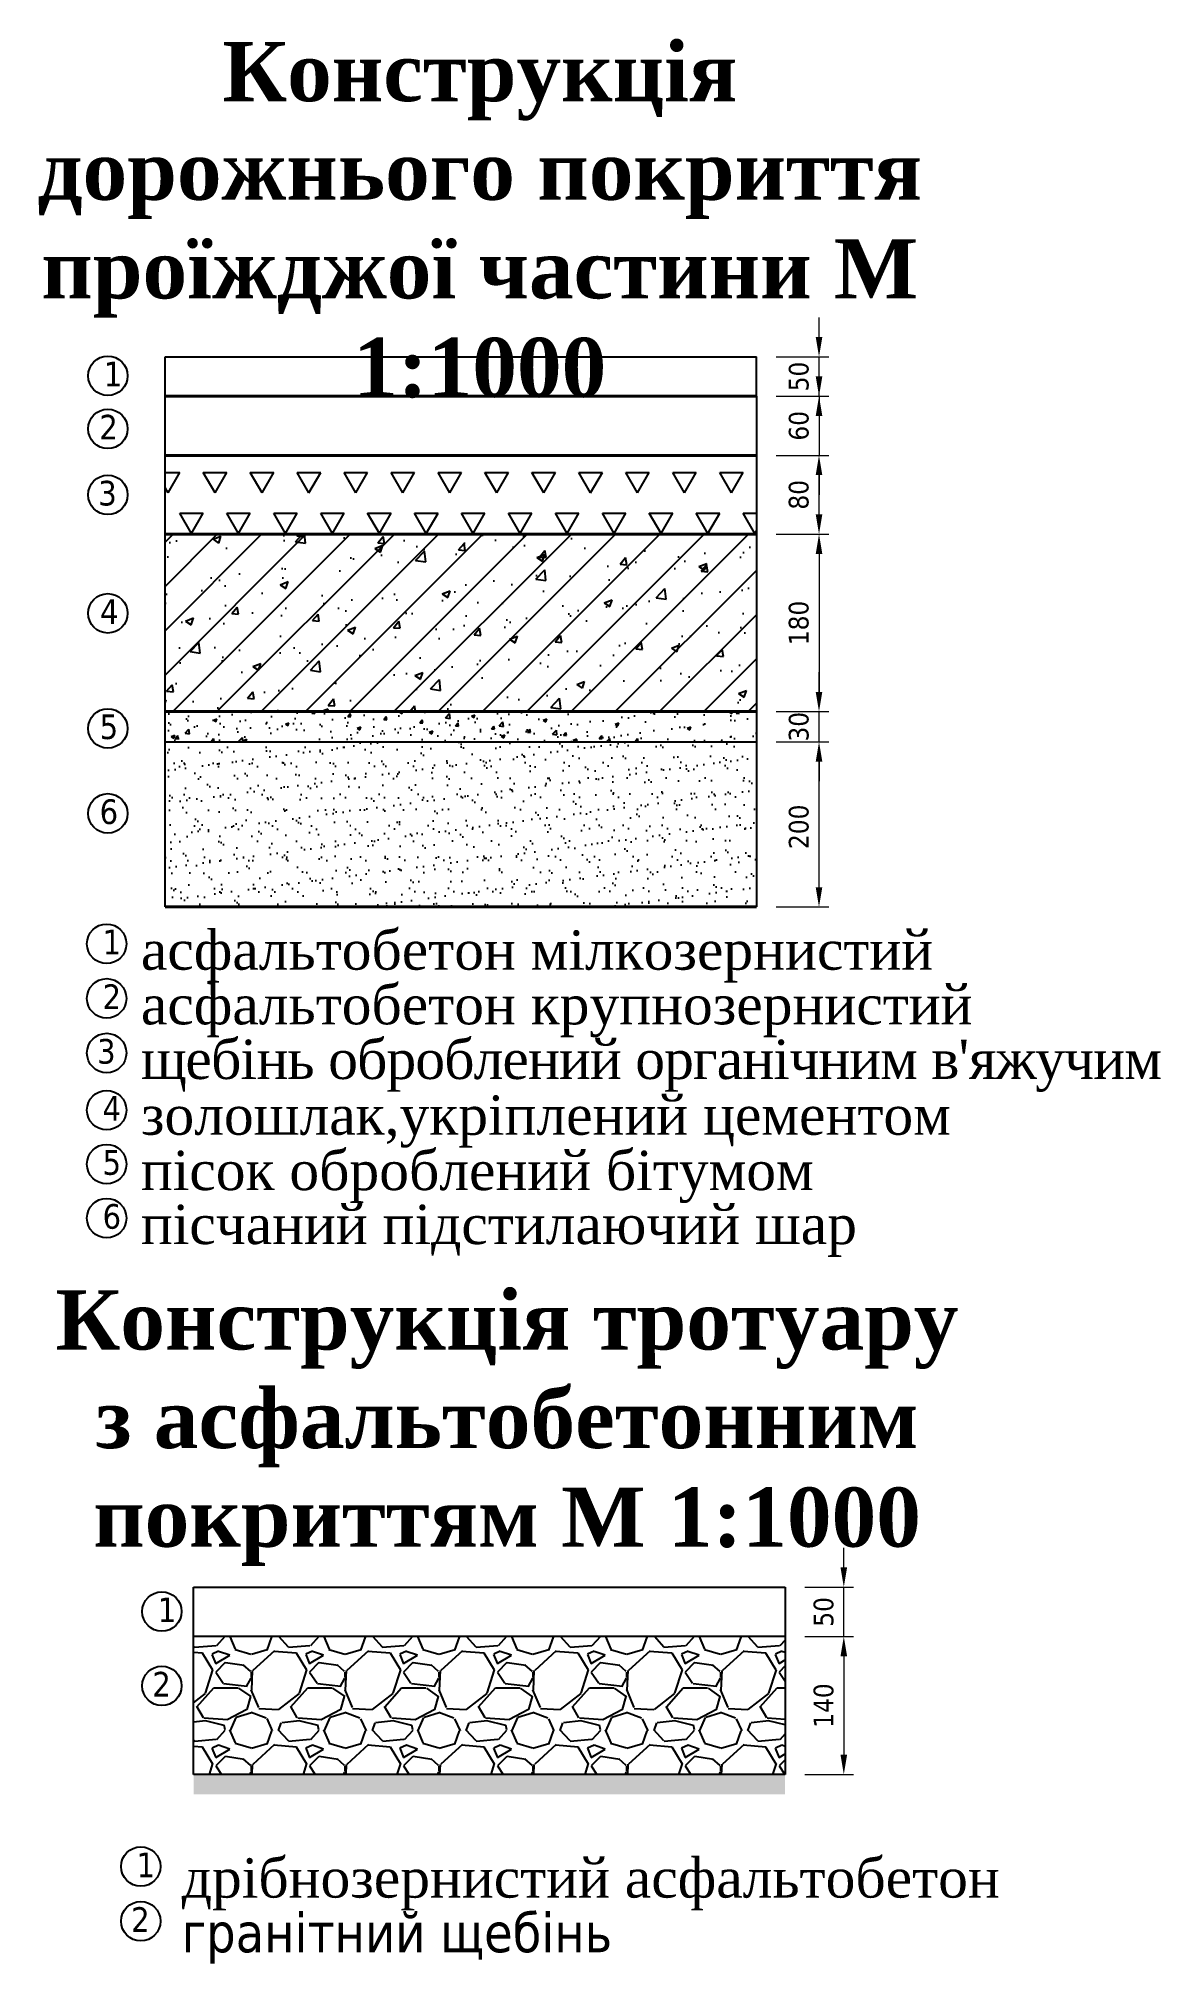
# Model space of a CAD drawing. Header units: millimetres. Extents: x -492806 to 8131902, y -181351 to 2373952.
# Drawn here: x 4039460 to 4153288, y 578286 to 773560 of the extents above; entities that cross this region are included whole.
import ezdxf

# ---------------------------------------------------------------- set-up
doc = ezdxf.new("R2010")
doc.units = ezdxf.units.MM
doc.header["$LTSCALE"] = 50
doc.layers.add('text', color=5, linetype='Continuous', lineweight=15)
doc.styles.get("Standard").update_dxf_attribs({"font": 'tahoma.ttf'})
doc.dimstyles.new('S-25$0', dxfattribs={"dimscale": 0, "dimtxt": 2, "dimasz": 1, "dimexe": 1, "dimexo": 2, "dimgap": 1, "dimtad": 3, "dimlfac": 0.001, "dimzin": 9, "dimdsep": 46, "dimtxsty": 'Standard', "dimblk": 'ARCHTICK', "dimcen": 2, "dimclrd": 256, "dimclre": 256, "dimclrt": 256, "dimadec": 0, "dimazin": 2, "dimtfac": 1, "dimtmove": 0, "dimatfit": 3, "dimldrblk": 'DOTSMALL', "dimfxl": 1, "dimlwd": -1, "dimlwe": -1, "dimarcsym": 0})

msp = doc.modelspace()

# ---------------------------------------------------------------- texts
at = {"char_height": 6000, "attachment_point": 2}
for s, insert, width in [('{\\fTimes New Roman|b1|i0|c204|p18;Конструкція дорожнього покриття проїжджої частини М 1:1000}', (4084227.812, 773202.192), 101916.83278), ('{\\fTimes New Roman|b1|i0|c204|p18;Конструкція тротуару з асфальтобетонним покриттям М 1:1000}', (4086996.133, 646568.119), 94578.4613)]:
    msp.add_mtext(s, dxfattribs=dict(at, insert=insert, width=width))
at = {"color": 0, "attachment_point": 1}
for s, insert, char_height, width in [('1', (4046079.165, 740772.284), 2500, 693.08929), ('2', (4045625.637, 735384.118), 2500, 693.08929), ('3', (4045523.711, 728689.292), 2500, 693.08929), ('4', (4045704.276, 716672.06), 2500, 693.08929), ('5', (4045661.58, 704996.217), 2500, 693.08929), ('6', (4045661.58, 696378.877), 2500, 693.08929), ('{\\fTimes New Roman|b0|i0|c204|p18;асфальтобетон мілкозернистий}', (4049850.815, 683097.635), 4000, 96305.17166), ('1', (4045959.648, 683154.654), 2500, 693.08929), ('2', (4045959.648, 677611.552), 2500, 693.08929), ('{\\fTimes New Roman|b0|i0|c204|p18;асфальтобетон крупнозернистий}', (4049850.815, 677554.533), 4000, 96305.17166), ('3', (4045404.193, 672068.45), 2500, 693.08929), ("{\\fTimes New Roman|b0|i0|c204|p18;\\T0.97;щебінь оброблений органічним в'яжучим}", (4049850.815, 672011.43), 4000, 116524.30096), ('4', (4045959.648, 666271.237), 2500, 693.08929), ('{\\fTimes New Roman|b0|i0|c204|p18;золошлак\\fTimes New Roman|b0|i0|c0|p18;,\\fTimes New Roman|b0|i0|c204|p18;укріплений цементом}', (4049850.815, 666353.638), 4000, 96305.17166), ('5', (4045959.648, 660797.112), 2500, 693.08929), ('{\\fTimes New Roman|b0|i0|c204|p18;пісок оброблений бітумом}', (4049850.815, 660740.093), 4000, 96305.17166), ('6', (4045959.648, 655322.988), 2500, 693.08929), ('{\\fTimes New Roman|b0|i0|c204|p18;пісчаний підстилаючий шар}', (4049850.815, 655265.968), 4000, 96305.17166), ('1', (4051567.547, 615412.293), 2500, 693.08929), ('2', (4051012.092, 607869.191), 2500, 693.08929), ('1', (4049414.658, 589540.841), 2500, 693.08929), ('{\\fTimes New Roman|b0|i0|c204|p18;дрібнозернистий асфальтобетон}', (4053988.556, 588970.653), 4000, 96305.17166), ('2', (4048859.203, 583997.738), 2500, 693.08929), ('гранітний щебінь', (4053988.556, 583427.55), 4000, 96305.17166)]:
    msp.add_mtext(s, dxfattribs=dict(at, insert=insert, char_height=char_height, width=width))

# ---------------------------------------------------------------- blocks, each defined once
blk = doc.blocks.new('*D1030')
at = {"layer": 'Defpoints', "color": 0, "transparency": 16777216}
for p in [(4112297, 737275), (4112297, 731275), (4118644, 731275)]:
    blk.add_point(p, dxfattribs=at)
at = {"layer": 'text', "transparency": 16777216}
for p, q in [((4118644, 739277), (4118644, 741279)), ((4114299, 737275), (4119645, 737275)), ((4118644, 737275), (4118644, 731275)), ((4114299, 731275), (4119645, 731275)), ((4118644, 729273), (4118644, 727271))]:
    blk.add_line(p, q, dxfattribs=at)
for points in [[(4118310, 739277), (4118978, 739277), (4118644, 737275)], [(4118310, 729273), (4118978, 729273), (4118644, 731275)]]:
    blk.add_solid(points, dxfattribs=at)
at = {"layer": 'text', "transparency": 16777216, "insert": (4116601, 734275), "char_height": 2002, "attachment_point": 5, "rotation": 90}
blk.add_mtext('60', dxfattribs=at)
blk = doc.blocks.new('_DotSmall')
at = {"color": 0, "linetype": 'ByBlock', "const_width": 0.5}
blk.add_lwpolyline([(-0.0625, 0, 1), (0.0625, 0, 1)], format="xyb", close=True, dxfattribs=at)
blk = doc.blocks.new('*D1031')
at = {"layer": 'Defpoints', "color": 0, "transparency": 16777216}
for p in [(4112297, 741271), (4118644, 741271), (4112297, 737275)]:
    blk.add_point(p, dxfattribs=at)
at = {"layer": 'text', "transparency": 16777216}
for p, q in [((4118644, 743273), (4118644, 745275)), ((4114299, 741271), (4119645, 741271)), ((4118644, 737275), (4118644, 741271)), ((4114299, 737275), (4119645, 737275)), ((4118644, 735273), (4118644, 733271))]:
    blk.add_line(p, q, dxfattribs=at)
for points in [[(4118310, 743273), (4118978, 743273), (4118644, 741271)], [(4118310, 735273), (4118978, 735273), (4118644, 737275)]]:
    blk.add_solid(points, dxfattribs=at)
at = {"layer": 'text', "transparency": 16777216, "insert": (4116601, 739273), "char_height": 2002, "attachment_point": 5, "rotation": 90}
blk.add_mtext('50', dxfattribs=at)
blk = doc.blocks.new('*D1032')
at = {"layer": 'Defpoints', "color": 0, "transparency": 16777216}
for p in [(4112297, 731275), (4118644, 731275), (4112297, 723275)]:
    blk.add_point(p, dxfattribs=at)
at = {"layer": 'text', "transparency": 16777216}
for p, q in [((4114299, 731275), (4119645, 731275)), ((4118644, 725277), (4118644, 729273)), ((4114299, 723275), (4119645, 723275))]:
    blk.add_line(p, q, dxfattribs=at)
for points in [[(4118310, 729273), (4118978, 729273), (4118644, 731275)], [(4118310, 725277), (4118978, 725277), (4118644, 723275)]]:
    blk.add_solid(points, dxfattribs=at)
at = {"layer": 'text', "transparency": 16777216, "insert": (4116596, 727275), "char_height": 2002, "attachment_point": 5, "rotation": 90}
blk.add_mtext('80', dxfattribs=at)
blk = doc.blocks.new('*D1033')
at = {"layer": 'Defpoints', "color": 0, "transparency": 16777216}
for p in [(4112297, 705275), (4118644, 705275), (4112297, 702215)]:
    blk.add_point(p, dxfattribs=at)
at = {"layer": 'text', "transparency": 16777216}
for p, q in [((4118644, 707277), (4118644, 709279)), ((4114299, 705275), (4119645, 705275)), ((4118644, 702215), (4118644, 705275)), ((4114299, 702215), (4119645, 702215)), ((4118644, 700213), (4118644, 698211))]:
    blk.add_line(p, q, dxfattribs=at)
for points in [[(4118310, 707277), (4118978, 707277), (4118644, 705275)], [(4118310, 700213), (4118978, 700213), (4118644, 702215)]]:
    blk.add_solid(points, dxfattribs=at)
at = {"layer": 'text', "transparency": 16777216, "insert": (4116600, 703745), "char_height": 2002, "attachment_point": 5, "rotation": 90}
blk.add_mtext('30', dxfattribs=at)
blk = doc.blocks.new('*D869')
at = {"layer": 'Defpoints', "color": 0, "transparency": 16777216}
for p in [(4115431, 723275), (4118644, 705275), (4118644, 705275)]:
    blk.add_point(p, dxfattribs=at)
at = {"layer": 'text', "transparency": 16777216}
for p, q in [((4117433, 723275), (4119645, 723275)), ((4118644, 721273), (4118644, 707277)), ((4116642, 705275), (4117643, 705275))]:
    blk.add_line(p, q, dxfattribs=at)
for points in [[(4118310, 721273), (4118978, 721273), (4118644, 723275)], [(4118310, 707277), (4118978, 707277), (4118644, 705275)]]:
    blk.add_solid(points, dxfattribs=at)
at = {"layer": 'text', "transparency": 16777216, "insert": (4116596, 714275), "char_height": 2002, "attachment_point": 5, "rotation": 90}
blk.add_mtext('180', dxfattribs=at)
blk = doc.blocks.new('*D1034')
at = {"layer": 'Defpoints', "color": 0, "transparency": 16777216}
for p in [(4115201, 616455), (4121158, 616455), (4115201, 611455)]:
    blk.add_point(p, dxfattribs=at)
at = {"layer": 'text', "transparency": 16777216}
for p, q in [((4121158, 618457), (4121158, 620459)), ((4117203, 616455), (4122159, 616455)), ((4121158, 611455), (4121158, 616455)), ((4117203, 611455), (4122159, 611455)), ((4121158, 609453), (4121158, 607450))]:
    blk.add_line(p, q, dxfattribs=at)
for points in [[(4120824, 618457), (4121492, 618457), (4121158, 616455)], [(4120824, 609453), (4121492, 609453), (4121158, 611455)]]:
    blk.add_solid(points, dxfattribs=at)
at = {"layer": 'text', "transparency": 16777216, "insert": (4119115, 613955), "char_height": 2002, "attachment_point": 5, "rotation": 90}
blk.add_mtext('50', dxfattribs=at)
blk = doc.blocks.new('*D1035')
at = {"layer": 'Defpoints', "color": 0, "transparency": 16777216}
for p in [(4115201, 611455), (4115201, 597455), (4121158, 597455)]:
    blk.add_point(p, dxfattribs=at)
at = {"layer": 'text', "transparency": 16777216}
for p, q in [((4117203, 611455), (4122159, 611455)), ((4121158, 609453), (4121158, 599457)), ((4117203, 597455), (4122159, 597455))]:
    blk.add_line(p, q, dxfattribs=at)
for points in [[(4120824, 609453), (4121492, 609453), (4121158, 611455)], [(4120824, 599457), (4121492, 599457), (4121158, 597455)]]:
    blk.add_solid(points, dxfattribs=at)
at = {"layer": 'text', "transparency": 16777216, "insert": (4119115, 604455), "char_height": 2002, "attachment_point": 5, "rotation": 90}
blk.add_mtext('140', dxfattribs=at)
blk = doc.blocks.new('*D1036')
at = {"layer": 'Defpoints', "color": 0, "transparency": 16777216}
for p in [(4112297, 702215), (4118644, 702215), (4112297, 685466)]:
    blk.add_point(p, dxfattribs=at)
at = {"layer": 'text', "transparency": 16777216}
for p, q in [((4114299, 702215), (4119645, 702215)), ((4118644, 687468), (4118644, 700213)), ((4114299, 685466), (4119645, 685466))]:
    blk.add_line(p, q, dxfattribs=at)
for points in [[(4118310, 700213), (4118978, 700213), (4118644, 702215)], [(4118310, 687468), (4118978, 687468), (4118644, 685466)]]:
    blk.add_solid(points, dxfattribs=at)
at = {"layer": 'text', "transparency": 16777216, "insert": (4116600, 693596), "char_height": 2002, "attachment_point": 5, "rotation": 90}
blk.add_mtext('200', dxfattribs=at)

# ---------------------------------------------------------------- dimensions: what is measured, and where the dimension line sits
at = {"layer": 'text'}
for base, p1, p2, text, picture, middle, dimtype in [((4118644.091, 741271.105), (4112296.713, 737274.604), (4112296.713, 741271.105), '50', '*D1031', (4118644.091, 739272.854), 160), ((4118644.091, 731274.604), (4112296.713, 737274.604), (4112296.713, 731274.604), '60', '*D1030', (4118644.091, 734274.604), 160), ((4118644.091, 705274.604), (4112296.713, 702215.261), (4112296.713, 705274.604), '30', '*D1033', (4118644.091, 703744.932), 160), ((4118644.091, 702215.261), (4112296.713, 685465.601), (4112296.713, 702215.261), '200', '*D1036', (4118644.091, 693596.349), 161), ((4121157.834, 616454.503), (4115201.269, 611454.503), (4115201.269, 616454.503), '50', '*D1034', (4121157.834, 613954.503), 160)]:
    dim = msp.add_linear_dim(base=base, p1=p1, p2=p2, angle=90, text=text, dimstyle='S-25$0', override={"dimscale": 1001.001001, "dimasz": 2, "dimatfit": 0}, dxfattribs=at)
    dim.commit()
    dim.dimension.update_dxf_attribs({"geometry": picture, "text_midpoint": middle, "dimtype": dimtype})
for base, p1, p2, text, picture, middle in [((4118644.091, 731274.604), (4112296.713, 723274.604), (4112296.713, 731274.604), '80', '*D1032', (4116596.375, 727274.604)), ((4118644.091, 705274.604), (4115430.573, 723274.604), (4118644.091, 705274.604), '180', '*D869', (4116596.375, 714274.604)), ((4121157.834, 597454.503), (4115201.269, 611454.503), (4115201.269, 597454.503), '140', '*D1035', (4119114.824, 604454.503))]:
    dim = msp.add_linear_dim(base=base, p1=p1, p2=p2, angle=90, text=text, dimstyle='S-25$0', override={"dimscale": 1001.001001, "dimasz": 2, "dimatfit": 0}, dxfattribs=at)
    dim.commit()
    dim.dimension.update_dxf_attribs({"geometry": picture, "text_midpoint": middle})

# ---------------------------------------------------------------- hatches: boundary and pattern name
h = msp.add_hatch()
h.set_pattern_fill('TRIANG', color=0, scale=500, style=0)
h.set_pattern_definition([(60, (3771619.6, 611976.5), (-2381.25, 4124.445), [2381.25, -2381.25]), (120, (3771619.6, 611976.5), (-4762.5, 0.0005), [2381.25, -2381.25]), (0, (3770429, 614038.7), (2381.25, 4124.445), [2381.25, -2381.25])])
h.paths.add_polyline_path([(4112296.713, 723274.604), (4112296.713, 731274.604), (4052296.713, 731274.604), (4052296.713, 723274.604)])
h = msp.add_hatch()
h.set_pattern_fill('AR-CONC', color=0, scale=45)
h.set_pattern_definition([(50, (4007481, 601311), (8198.3, -717.26), [857.25, -9429.75]), (355, (4007481, 601311), (-1585.95, 8597.56), [685.8, -7543.83]), (100.4514, (4008164.5, 601251.4), (6612.36, 7880.3), [728.55, -8014.06]), (46.184, (4007481, 603597), (12198.56, -1891.9), [1285.9, -14144.6]), (96.6356, (4008498, 603440), (10683.2, 11134.2), [1092.8, -12021.1]), (351.184, (4007481, 603597), (10683.2, 11134.2), [1028.7, -11315.7]), (21, (4008624, 603026), (6822.65, -4601.93), [857.25, -9429.75]), (326, (4008624, 603026), (2781.1, 8288.46), [685.8, -7543.8]), (71.4514, (4009193, 602642), (9603.74, 3686.52), [728.55, -8014.05]), (37.5, (4007481.3, 601311.2), (138.987, 3804.977), [0, -7452.36, 0, -7658.1, 0, -7572.37]), (7.5, (4007481.3, 601311.2), (3006.88, 4508.13), [0, -4366.26, 0, -7280.91, 0, -2886.07]), (327.5, (4004932.4, 601311.2), (6101.577, -257.793), [0, -2857.5, 0, -8915.4, 0, -11830.05]), (317.5, (4003789.4, 601311), (6665.81, 1144.2), [0, -3714.75, 0, -5920.74, 0, -8401.05])])
h.paths.add_polyline_path([(4052296.713, 705274.604), (4112296.713, 705274.604), (4112296.713, 723274.604), (4052296.713, 723274.604)])
h = msp.add_hatch()
h.set_pattern_fill('ANSI31', color=0, scale=1000)
h.set_pattern_definition([(45, (4007481.3, 601311.2), (-2245.064, 2245.064), [])])
h.paths.add_polyline_path([(4112296.713, 705274.604), (4112296.713, 723274.604), (4052296.713, 723274.604), (4052296.713, 705274.604)])
h = msp.add_hatch()
h.set_pattern_fill('AR-CONC', color=0, scale=20)
h.set_pattern_definition([(50, (4007481.3, 601311.2), (3643.693, -318.78), [381, -4191]), (355, (4007481.3, 601311.2), (-704.87, 3821.14), [304.8, -3352.81]), (100.4514, (4007785, 601284.6), (2938.825, 3502.355), [323.8, -3561.805]), (46.1842, (4007481.3, 602327), (5421.58, -840.85), [571.5, -6286.5]), (96.6356, (4007933, 602257), (4748.08, 4948.52), [485.7, -5342.71]), (351.184, (4007481.3, 602327), (4748.08, 4948.52), [457.2, -5029.2]), (21, (4007989.3, 602073.2), (3032.29, -2045.304), [381, -4191]), (326, (4007989.3, 602073.2), (1236.04, 3683.76), [304.8, -3352.8]), (71.4514, (4008242, 601902.8), (4268.33, 1638.455), [323.8, -3561.8]), (37.5, (4007481.3, 601311.2), (61.772, 1691.101), [0, -3312.16, 0, -3403.6, 0, -3365.5]), (7.5, (4007481.3, 601311.2), (1336.393, 2003.611), [0, -1940.56, 0, -3235.96, 0, -1282.7]), (327.5, (4006348.4, 601311.2), (2711.812, -114.575), [0, -1270, 0, -3962.4, 0, -5257.8]), (317.5, (4005840.4, 601311.2), (2962.584, 508.53), [0, -1651, 0, -2631.44, 0, -3733.8])])
h.paths.add_polyline_path([(4052296.713, 705274.604), (4052296.713, 702215.261), (4112296.713, 702215.261), (4112296.713, 705274.604)])
h = msp.add_hatch()
h.set_pattern_fill('AR-SAND', color=0, scale=50)
h.set_pattern_definition([(37.5, (4007481.3, 601311.2), (-80.002, 2447.066), [0, -1930.4, 0, -2159, 0, -2063.75]), (7.5, (4007481.3, 601311.2), (2247.62, 3584.126), [0, -1041.4, 0, -1739.9, 0, -666.75]), (327.5, (4005919.2, 601311.2), (3954.962, 7.186), [0, -635, 0, -2286, 0, -2984.5]), (317.5, (4005919.2, 601311.2), (3817.78, 1114.65), [0, -317.5, 0, -1498.6, 0, -1714.5])])
h.paths.add_polyline_path([(4112296.713, 702215.261), (4052296.713, 702215.261), (4052296.713, 685465.601), (4112296.713, 685465.601)])
h = msp.add_hatch()
h.set_pattern_fill('GRAVEL', color=0, scale=375, style=0)
h.set_pattern_definition([(228.0128, (3658275.6, 497111.5), (-76200.0647, -85725.1053), [1281.45, -126864.37]), (184.9697, (3657418.33, 496159.03), (114300.1849, 9524.9328), [2199.02, -217702.5]), (132.5104, (3655227.6, 495968.53), (95249.9307, -104775.10235), [1550.56, -153505.12]), (267.2737, (3651512.83, 493587.3), (9524.95864, 190499.9387), [2002.52, -198249]), (292.8337, (3651417.6, 491587.03), (-47625.1352, 114300.065), [1963.63, -194399.25]), (357.2737, (3652179.6, 489777.3), (-190499.9387, 9524.95864), [2002.52, -198249]), (37.6942, (3654179.83, 489682.03), (-123825.07823, -95249.9151), [2648.23, -262174.12]), (72.2553, (3656275.33, 491301.28), (66675.13337, 209550.06077), [2500.2, -247519.87]), (121.4296, (3657037.33, 493682.53), (-76200.01963, 123824.85435), [2009.3, -198920.62]), (175.2364, (3655989.6, 495397), (104774.9177, -9524.9106), [2293.92, -112402.12]), (222.3974, (3653703.58, 495587.53), (-114300.00344, -104774.86369), [2966.54, -293688]), (138.8141, (3660942.6, 493492), (-66674.9575, 57149.9121), [1012.52, -100239.75]), (171.4692, (3660180.6, 494158.8), (123824.811, -19050.048), [1926.31, -190704.75]), (225, (3658275.6, 494444.5), (-2e-12, -9524.99), [1347.03, -12123.34]), (203.1986, (3657608.8, 495587.5), (47625.1606, 19050.0835), [725.4, -71814.75]), (291.8014, (3656942, 495301.8), (-9525.007, 28575.0184), [1025.87, -50268]), (30.9638, (3657323, 494349.3), (28574.97, 19050.015), [1666.2, -53873.62]), (161.5651, (3658751.8, 495206.5), (19050.009, -9524.986), [1204.83, -28915.87]), (16.3895, (3651417.6, 495301.8), (95250.05255, 28574.94056), [1687.83, -167095.5]), (70.3462, (3653036.8, 495778), (-38099.8938, -104774.8518), [1416, -140183.25]), (293.1986, (3658751.8, 497111.5), (-19050.0835, 47625.1606), [1450.8, -71089.5]), (343.6105, (3659323.33, 495778.03), (-95250.05255, 28574.94056), [1687.83, -167095.5]), (339.444, (3651417.6, 489396.3), (-47625.059, 19049.977), [1627.63, -79753.87]), (294.7751, (3652941.6, 488824.8), (-47624.889, 104774.95135), [1363.77, -135013.5]), (66.8014, (3658847.1, 487586.5), (19050.0835, 47625.1606), [1450.8, -71089.5]), (17.354, (3659418.6, 488920.03), (-123825.0067, -38099.9425), [1596.69, -158071.5]), (69.444, (3654179.8, 487586.5), (-19049.977, -47625.059), [813.82, -80568]), (101.3099, (3658275.6, 487586.5), (-9524.953, 38099.878), [485.68, -48082.5]), (165.9638, (3658180.3, 488062.8), (28575.02, -9524.984), [1963.63, -37308.94]), (186.009, (3656275.33, 488539.03), (95249.85954, 9524.97776), [1819.75, -180155.25]), (303.6901, (3657323, 493492), (-9525.003, 19049.982), [1373.71, -32969.17]), (353.1572, (3658085.08, 492349.03), (161925.06696, -19050.08532), [2398.34, -237435]), (60.9454, (3660466.3, 492063.3), (-38099.9114, -66674.841), [980.65, -97085.25]), (90, (3660943, 492921), (-9525, 9525), [571.5, -8953.5]), (120.2564, (3656084.8, 488824.8), (38099.9193, -66674.9664), [1323.25, -131002.12]), (48.0128, (3655418.1, 489967.8), (76200.0647, 85725.1053), [2562.91, -125583]), (0, (3657133, 491873), (9525, 9525), [2476.5, -7048.5]), (325.3048, (3659609.1, 491872.8), (-95249.835, 66675.00634), [1506.04, -149097.37]), (254.0546, (3660847.3, 491015.5), (-9525.0243, -38100.0908), [1386.86, -67956.37]), (207.646, (3660466.33, 489682.03), (-180974.93643, -95250.0599), [2258.04, -223546.87]), (175.4261, (3658466.08, 488634.28), (-123825.02852, 9524.95392), [2388.86, -236496.75]), (175.4261, (3658466.08, 488634.28), (-123825.02852, 9524.95392), [2388.86, -236496.75])])
h.paths.add_polyline_path([(4115201.269, 597454.503), (4115201.269, 611454.503), (4055201.269, 611454.503), (4055201.269, 597454.503)])
h = msp.add_hatch()
h.set_pattern_fill('EARTH', color=0, scale=125, style=0)
h.set_pattern_definition([(0, (3651417.6, 487586.5), (793.75, 793.75), [793.75, -793.75]), (0, (3651417.6, 487884.2), (793.75, 793.75), [793.75, -793.75]), (0, (3651417.6, 488181.84), (793.75, 793.75), [793.75, -793.75]), (90, (3651516.8, 488281.1), (-793.75, 793.75), [793.75, -793.75]), (90, (3651814.45, 488281.1), (-793.75, 793.75), [793.75, -793.75]), (90, (3652112.1, 488281.1), (-793.75, 793.75), [793.75, -793.75])])
h.paths.add_polyline_path([(4115201.269, 597454.503), (4055201.269, 597454.503), (4055201.269, 595454.503), (4115201.269, 595454.503)])

# ---------------------------------------------------------------- linework, layer by layer
at = {"color": 0}
for p, q in [((4052296.713, 685465.601), (4052296.713, 741271.105)), ((4052296.713, 741271.105), (4112296.713, 741271.105)), ((4112296.713, 737274.604), (4112296.713, 741271.105)), ((4112296.713, 737274.604), (4112296.713, 731274.604)), ((4112296.713, 731274.604), (4112296.713, 723274.604)), ((4112296.713, 723274.604), (4112296.713, 705274.604)), ((4052296.713, 702215.261), (4052296.713, 705274.604)), ((4112296.713, 705274.604), (4112296.713, 685465.601)), ((4052296.713, 702215.261), (4112296.713, 702215.261)), ((4055201.269, 616454.503), (4115201.269, 616454.503)), ((4055201.269, 597454.503), (4055201.269, 616454.503)), ((4115201.269, 616454.503), (4115201.269, 611454.503)), ((4115201.269, 611454.503), (4055201.269, 611454.503)), ((4115201.269, 611454.503), (4115201.269, 597454.503)), ((4115201.269, 597454.503), (4055201.269, 597454.503))]:
    msp.add_line(p, q, dxfattribs=at)
at = {"color": 0, "lineweight": 40}
for p, q in [((4052296.713, 737274.604), (4112296.713, 737274.604)), ((4112296.713, 731274.604), (4052296.713, 731274.604)), ((4112296.713, 723274.604), (4052296.713, 723274.604)), ((4112296.713, 705274.604), (4052296.713, 705274.604)), ((4112296.713, 685465.601), (4052296.713, 685465.601))]:
    msp.add_line(p, q, dxfattribs=at)
at = {"color": 0}
for centre in [(4046495.164, 739350.254), (4046495.164, 733962.088), (4046495.164, 727267.261), (4046495.164, 715250.029), (4046495.164, 703574.186), (4046495.164, 694956.846), (4046375.646, 681732.624), (4046375.646, 676189.522), (4046375.646, 670646.419), (4046375.646, 664849.207), (4046375.646, 659375.082), (4046375.646, 653900.957), (4051983.545, 613990.262), (4051983.545, 606447.16), (4049830.656, 588118.81), (4049830.656, 582575.708)]:
    msp.add_circle(centre, 2000, dxfattribs=at)

msp.set_redraw_order([(e.dxf.handle, doc.entitydb.next_handle()) for e in msp.query("TEXT MTEXT ATTDEF DIMENSION ARC_DIMENSION")])  # texts and dimensions are drawn at this point

doc.saveas('drawing.dxf')
